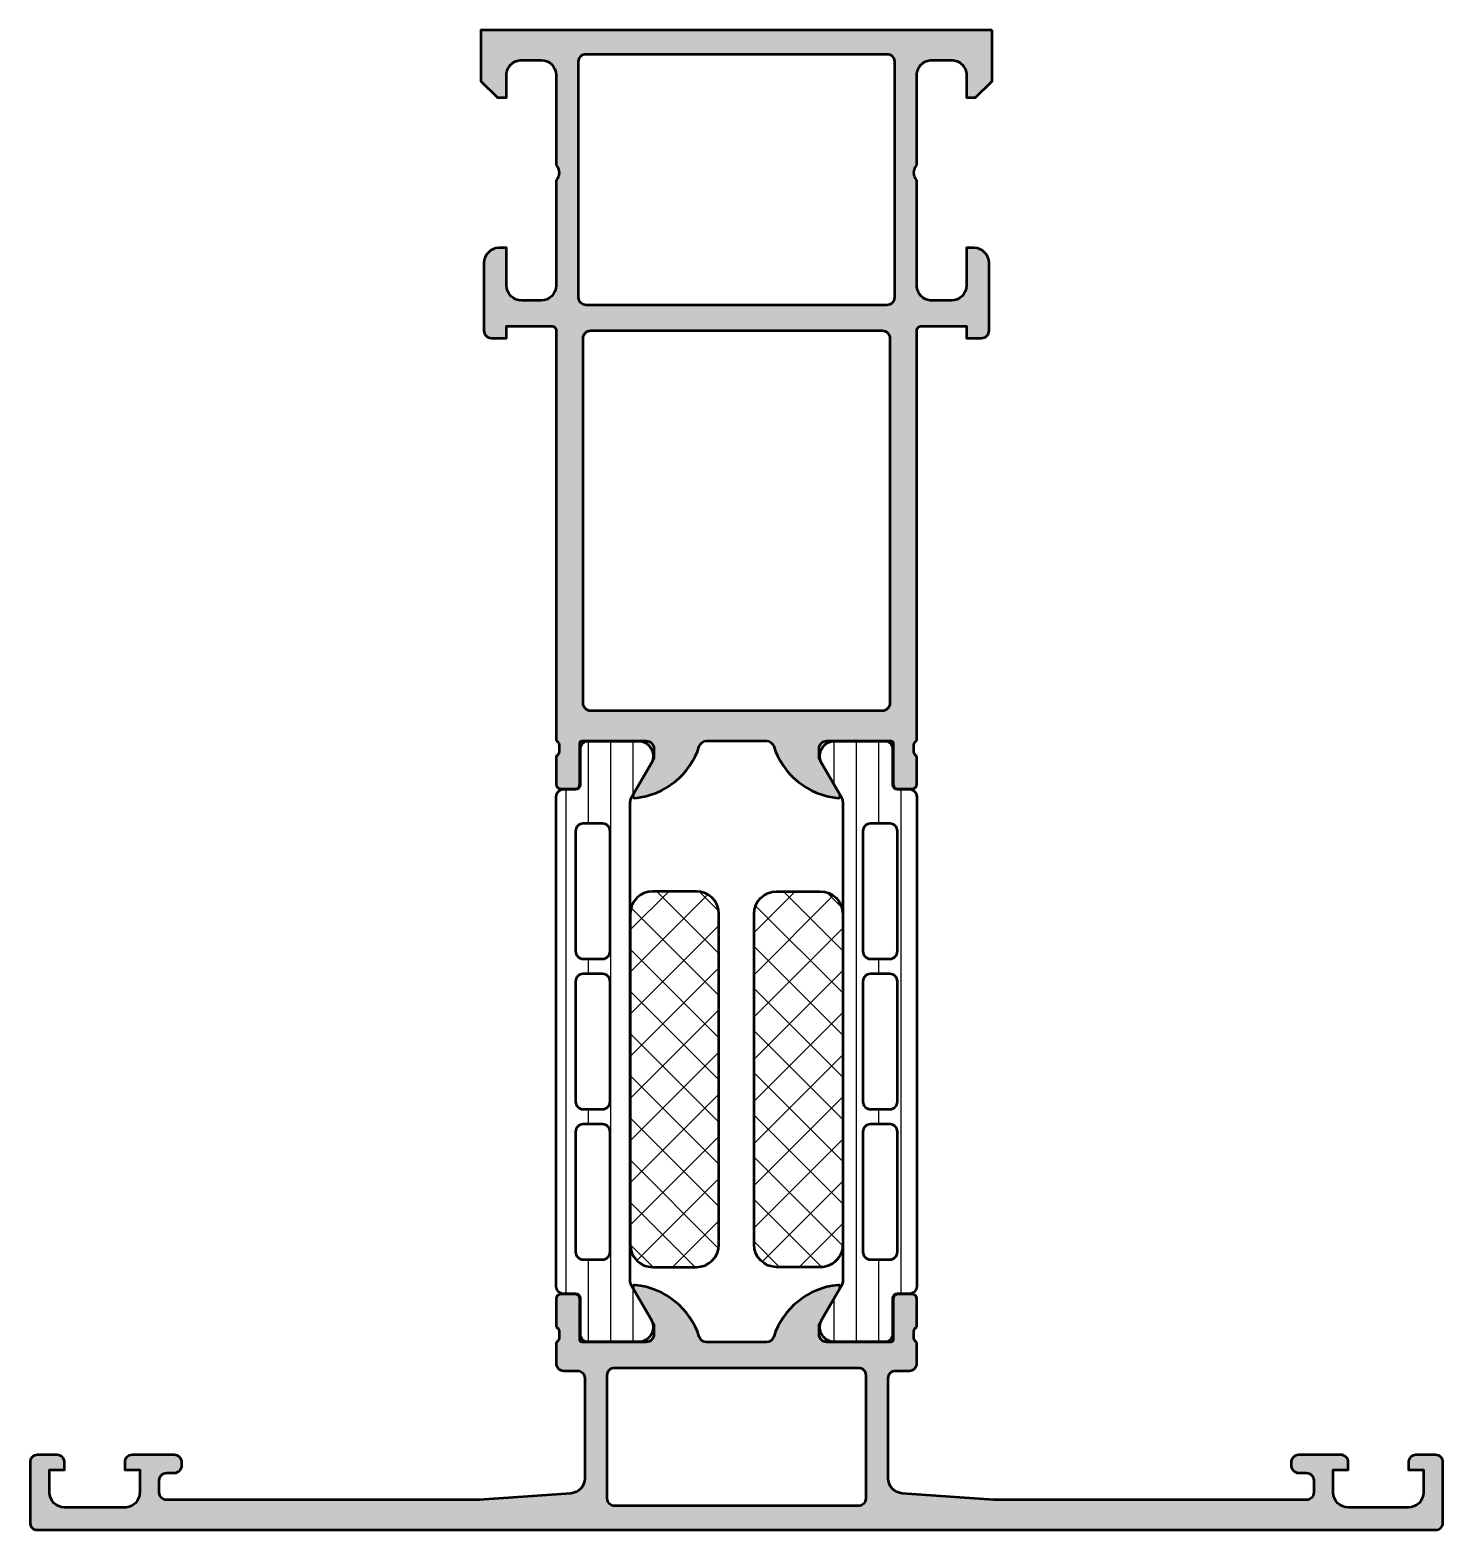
# Model space of a CAD drawing. Extents: x 0 to 94, y 0 to 99.8.
import ezdxf

# ---------------------------------------------------------------- set-up
doc = ezdxf.new("R2010")
doc.units = 0
for name, color, linetype, lineweight in [('0S-Alu contour', 7, 'Continuous', 50), ('0S-Alu hatch', 252, 'Continuous', 25), ('0S-Plastic contour', 254, 'Continuous', 50), ('0S-Plastic hatch', 253, 'Continuous', 25), ('0S-PT contour', 91, 'Continuous', 50), ('0S-PT hatch', 103, 'Continuous', 25)]:
    doc.layers.add(name, color=color, linetype=linetype, lineweight=lineweight)
pattern_1 = [(90, (0, 0), (-1.4859, 0), [])]
pattern_2 = [(135, (0, 0), (-1.403165018917055, -1.403165018917055), []), (225, (0, 0), (1.403165018917055, -1.403165018917055), [])]

# ---------------------------------------------------------------- blocks, each defined once
blk = doc.blocks.new('438700__D1A21ECE_C830_4A65_B148_EE9C8111300F_')
at = {"layer": '0S-Alu hatch'}
h = blk.add_hatch(color=256, dxfattribs=at)
edge = h.paths.add_edge_path()
edge.add_line((64.00000000000011, 99.8), (30, 99.8))
edge.add_line((30, 99.8), (30, 96.39999999999979))
edge.add_line((30, 96.39999999999979), (31.10000000000002, 95.30000000000005))
edge.add_line((31.10000000000002, 95.30000000000005), (31.70000000000016, 95.29999999999994))
edge.add_line((31.70000000000016, 95.29999999999994), (31.70000000000005, 96.79999999999998))
edge.add_ellipse((32.70000000000011, 96.79999999999993), major_axis=(-1.000000000000063, 0), ratio=1, start_angle=269.99999999999716, end_angle=360, ccw=False)
edge.add_line((32.70000000000016, 97.80000000000001), (34.00000000000011, 97.80000000000001))
edge.add_ellipse((34.00000000000001, 96.80000000000001), major_axis=(-0.9999999999999857, 0), ratio=1, start_angle=180, end_angle=269.99999999999386, ccw=False)
edge.add_line((35, 96.79999999999998), (35, 90.8))
edge.add_ellipse((34.47500000000001, 90.29999999999998), major_axis=(-0.7249999999999939, 0), ratio=1, start_angle=136.397181027296, end_angle=223.6028189727041, ccw=False)
edge.add_line((35, 89.8), (35, 82.79999999999994))
edge.add_ellipse((34.00000000000016, 82.79999999999986), major_axis=(-0.9999999999998436, 0), ratio=1, start_angle=90.00000000000728, end_angle=180, ccw=False)
edge.add_line((34.00000000000029, 81.79999999999998), (32.70000000000016, 81.79999999999988))
edge.add_ellipse((32.70000000000019, 82.80000000000003), major_axis=(-1.000000000000142, 0), ratio=1, start_angle=0, end_angle=89.9999999999983, ccw=False)
edge.add_line((31.70000000000004, 82.80000000000003), (31.69999999999993, 85.29999999999988))
edge.add_line((31.69999999999993, 85.29999999999988), (31.19999999999988, 85.29999999999994))
edge.add_arc((31.19999999999996, 84.30000000000003), 0.9999999999999147, 90.00000000000487, 180)
edge.add_line((30.20000000000005, 84.30000000000003), (30.20000000000005, 79.8))
edge.add_arc((30.70000000000005, 79.8), 0.5, 180, 270)
edge.add_line((30.70000000000005, 79.29999999999998), (31.70000000000005, 79.29999999999998))
edge.add_line((31.70000000000005, 79.29999999999998), (31.70000000000005, 80.09999999999997))
edge.add_line((31.70000000000005, 80.09999999999997), (34.69999999999993, 80.09999999999997))
edge.add_ellipse((34.70000000000005, 79.8), major_axis=(-0.2999999999999545, 0), ratio=1, start_angle=180, end_angle=270.0000000000217, ccw=False)
edge.add_line((35, 79.8), (35, 52.49999999999984))
edge.add_ellipse((34.92116355345693, 52.2324794080067), major_axis=(-0.2788950563274561, 0), ratio=1, start_angle=178.8354106259059, end_angle=253.58012358050308, ccw=False)
edge.add_line((35.200001, 52.22681100000834), (35.200001, 51.77321700000835))
edge.add_ellipse((34.92113290435684, 51.76755634053129), major_axis=(-0.2789255417371434, 0), ratio=1, start_angle=106.4245945553553, end_angle=181.1628700728862, ccw=False)
edge.add_line((35.00000000000001, 51.50001300000835), (35.00000000000001, 49.62000199999984))
edge.add_arc((35.30000000000001, 49.62000199999984), 0.3000000000000043, 180, 270.0000000000013)
edge.add_line((35.30000000000001, 49.32000199999984), (36.2799743190428, 49.32000199999983))
edge.add_arc((36.2799743190428, 49.62000199999984), 0.3000000000000043, 270.0000000000013, 360)
edge.add_line((36.5799743190428, 49.62000199999984), (36.57997431904279, 52.37999999999983))
edge.add_ellipse((36.69997431904278, 52.37999999999983), major_axis=(-0.1199999999999903, 0), ratio=1, start_angle=269.9999999999932, end_angle=360, ccw=False)
edge.add_line((36.6999743190428, 52.49999999999982), (41.00000000000004, 52.49999999999969))
edge.add_ellipse((41.00000000000005, 51.99999999999969), major_axis=(-0.5, 0), ratio=1, start_angle=180, end_angle=270.0000000000008, ccw=False)
edge.add_line((41.50000000000005, 51.99999999999969), (41.50000000000005, 51.29999999999967))
edge.add_line((41.50000000000005, 51.29999999999967), (40.11850454237769, 48.90717967697215))
edge.add_arc((40.23811978464835, 48.838119784648), 0.1381197846482973, 150.0000000000003, 275.6225775507925)
edge.add_arc((39.7617767588263, 53.67660886184737), 4.999999999999853, 275.6225775507932, 342.2515836439298)
edge.add_ellipse((45.00000000000047, 51.99999999999945), major_axis=(-0.5000000000005257, 0), ratio=1, start_angle=270.0000000000041, end_angle=342.2515836439336, ccw=False)
edge.add_line((45.00000000000044, 52.49999999999999), (48.99999999999973, 52.49999999999998))
edge.add_ellipse((48.99999999999976, 51.99999999999962), major_axis=(-0.5000000000003553, 0), ratio=1, start_angle=197.7484163560693, end_angle=270.00000000000324, ccw=False)
edge.add_arc((54.2382232411739, 53.67660886184752), 4.999999999999998, 197.74841635607, 264.3774224492066)
edge.add_arc((53.76188021535181, 48.83811978464802), 0.1381197846482954, 264.3774224492049, 389.9999999999957)
edge.add_line((53.88149545762248, 48.90717967697216), (52.50000000000011, 51.29999999999969))
edge.add_line((52.50000000000011, 51.29999999999969), (52.50000000000011, 51.9999999999997))
edge.add_ellipse((53.00000000000011, 51.9999999999997), major_axis=(-0.5, 0), ratio=1, start_angle=270.0000000000008, end_angle=360, ccw=False)
edge.add_line((53.00000000000011, 52.4999999999997), (57.30002568095745, 52.4999999999997))
edge.add_ellipse((57.30002568095745, 52.37999999999984), major_axis=(-0.1199999999998624, 0), ratio=1, start_angle=180, end_angle=270.0000000000034, ccw=False)
edge.add_line((57.42002568095731, 52.37999999999983), (57.42002568095732, 49.62000199999984))
edge.add_arc((57.72002568095733, 49.62000199999984), 0.3000000000000114, 180, 270)
edge.add_line((57.72002568095733, 49.32000199999983), (58.7000000000001, 49.32000199999983))
edge.add_arc((58.70000000000011, 49.62000199999984), 0.3000000000000043, 269.9999999999986, 360)
edge.add_line((59.00000000000011, 49.62000199999984), (59.00000000000011, 51.50001300000835))
edge.add_ellipse((59.07886709564327, 51.76755634053129), major_axis=(-0.2789255417371423, 0), ratio=1, start_angle=-1.1628700728862214, end_angle=73.57540544464621, ccw=False)
edge.add_line((58.79999900000012, 51.77321700000835), (58.79999900000012, 52.22681100000833))
edge.add_ellipse((59.07883644654318, 52.23247940800671), major_axis=(-0.2788950563274521, 0), ratio=1, start_angle=-73.58012358050439, end_angle=1.1645893740982274, ccw=False)
edge.add_line((59.00000000000011, 52.49999999999984), (59, 79.80000000000021))
edge.add_ellipse((59.29999999999985, 79.80000000000014), major_axis=(-0.299999999999855, 0), ratio=1, start_angle=269.999999999981, end_angle=360, ccw=False)
edge.add_line((59.29999999999996, 80.1), (62.29999999999995, 80.0999999999999))
edge.add_line((62.29999999999995, 80.0999999999999), (62.29999999999996, 79.30000000000011))
edge.add_line((62.29999999999996, 79.30000000000011), (63.30000000000007, 79.29999999999994))
edge.add_arc((63.30000000000016, 79.79999999999971), 0.4999999999998011, 269.9999999999894, 360)
edge.add_line((63.79999999999996, 79.79999999999971), (63.79999999999995, 84.29999999999998))
edge.add_arc((62.79999999999995, 84.29999999999998), 1, 0, 90)
edge.add_line((62.79999999999995, 85.29999999999998), (62.29999999999995, 85.29999999999998))
edge.add_line((62.29999999999995, 85.29999999999998), (62.30000000000007, 82.79999999999998))
edge.add_ellipse((61.30000000000006, 82.80000000000001), major_axis=(-1.000000000000007, 0), ratio=1, start_angle=90.0000000000004, end_angle=180, ccw=False)
edge.add_line((61.30000000000006, 81.80000000000001), (60, 81.79999999999998))
edge.add_ellipse((59.99999999999997, 82.79999999999997), major_axis=(-0.9999999999999715, 0), ratio=1, start_angle=0, end_angle=90.00000000000159, ccw=False)
edge.add_line((59, 82.79999999999997), (59, 89.8))
edge.add_ellipse((59.52499999999999, 90.29999999999998), major_axis=(-0.7249999999999939, 0), ratio=1, start_angle=-43.602818972704085, end_angle=43.602818972704085, ccw=False)
edge.add_line((59, 90.8), (59, 96.79999999999998))
edge.add_ellipse((60.00000000000013, 96.79999999999986), major_axis=(-1.000000000000127, 0), ratio=1, start_angle=269.9999999999935, end_angle=360, ccw=False)
edge.add_line((60.00000000000024, 97.79999999999998), (61.29999999999977, 97.80000000000001))
edge.add_ellipse((61.29999999999986, 96.79999999999993), major_axis=(-1.000000000000085, 0), ratio=1, start_angle=180, end_angle=270.0000000000049, ccw=False)
edge.add_line((62.29999999999995, 96.79999999999993), (62.29999999999984, 95.29999999999998))
edge.add_line((62.29999999999984, 95.29999999999998), (62.90000000000032, 95.29999999999994))
edge.add_line((62.90000000000032, 95.29999999999994), (63.99999999999988, 96.40000000000032))
edge.add_line((63.99999999999988, 96.40000000000032), (64.00000000000011, 99.8))
edge = h.paths.add_edge_path()
edge.add_ellipse((56.6999999999997, 79.29999999999994), major_axis=(-0.5000000000002274, 0), ratio=1, start_angle=180, end_angle=269.9999999999935, ccw=False)
edge.add_line((57.19999999999993, 79.29999999999994), (57.19999999999994, 55.00000000000004))
edge.add_ellipse((56.69999999999988, 55.00000000000004), major_axis=(-0.500000000000057, 0), ratio=1, start_angle=90.00000000001302, end_angle=180, ccw=False)
edge.add_line((56.69999999999999, 54.49999999999999), (37.30000000000018, 54.49999999999999))
edge.add_ellipse((37.29999999999998, 55.00000000000001), major_axis=(-0.5000000000000214, 0), ratio=1, start_angle=0, end_angle=90.00000000002359, ccw=False)
edge.add_line((36.79999999999996, 54.99999999999992), (36.79999999999996, 79.3000000000001))
edge.add_ellipse((37.29999999999992, 79.30000000000008), major_axis=(-0.4999999999999574, 0), ratio=1, start_angle=269.9999999999959, end_angle=360, ccw=False)
edge.add_line((37.29999999999995, 79.80000000000005), (56.69999999999976, 79.80000000000017))
edge = h.paths.add_edge_path()
edge.add_line((57.00000000000004, 81.50000000000003), (37.00000000000006, 81.50000000000003))
edge.add_ellipse((37.00000000000003, 82.00000000000009), major_axis=(-0.5000000000000285, 0), ratio=1, start_angle=0, end_angle=90.00000000000318, ccw=False)
edge.add_line((36.5, 82.00000000000004), (36.5, 97.69999999999992))
edge.add_ellipse((36.99999999999994, 97.69999999999992), major_axis=(-0.4999999999999432, 0), ratio=1, start_angle=270.0000000000065, end_angle=360, ccw=False)
edge.add_line((36.99999999999989, 98.19999999999986), (57, 98.19999999999997))
edge.add_ellipse((57, 97.69999999999997), major_axis=(-0.5, 0), ratio=1, start_angle=180, end_angle=270, ccw=False)
edge.add_line((57.5, 97.69999999999997), (57.5, 82.00000000000006))
edge.add_ellipse((57, 82.00000000000006), major_axis=(-0.5, 0), ratio=1, start_angle=90.00000000000489, end_angle=180, ccw=False)
at = {"layer": '0S-Alu contour', "color": 7}
for points in [[(64.00000000000011, 99.8), (30, 99.8), (30, 96.39999999999979), (31.10000000000002, 95.30000000000005), (31.70000000000016, 95.29999999999994), (31.70000000000005, 96.79999999999998)], [(62.29999999999995, 96.79999999999993), (62.29999999999984, 95.29999999999998), (62.90000000000032, 95.29999999999994), (63.99999999999988, 96.40000000000032), (64.00000000000011, 99.8)], [(36.99999999999989, 98.19999999999986), (57, 98.19999999999997)], [(32.70000000000016, 97.80000000000001), (34.00000000000011, 97.80000000000001)], [(36.5, 82.00000000000004), (36.5, 97.69999999999992)], [(57.5, 97.69999999999997), (57.5, 82.00000000000006)], [(60.00000000000024, 97.79999999999998), (61.29999999999977, 97.80000000000001)], [(35, 96.79999999999998), (35, 90.8)], [(59, 90.8), (59, 96.79999999999998)], [(35, 89.8), (35, 82.79999999999994)], [(59, 82.79999999999997), (59, 89.8)], [(31.70000000000004, 82.80000000000003), (31.69999999999993, 85.29999999999988), (31.19999999999988, 85.29999999999994)], [(62.79999999999995, 85.29999999999998), (62.29999999999995, 85.29999999999998), (62.30000000000007, 82.79999999999998)], [(30.20000000000005, 84.30000000000003), (30.20000000000005, 79.8)], [(63.79999999999996, 79.79999999999971), (63.79999999999995, 84.29999999999998)], [(34.00000000000029, 81.79999999999998), (32.70000000000016, 81.79999999999988)], [(57.00000000000004, 81.50000000000003), (37.00000000000006, 81.50000000000003)], [(61.30000000000006, 81.80000000000001), (60, 81.79999999999998)], [(30.70000000000005, 79.29999999999998), (31.70000000000005, 79.29999999999998), (31.70000000000005, 80.09999999999997), (34.69999999999993, 80.09999999999997)], [(59.29999999999996, 80.1), (62.29999999999995, 80.0999999999999), (62.29999999999996, 79.30000000000011), (63.30000000000007, 79.29999999999994)], [(35, 79.8), (35, 52.49999999999984)], [(36.79999999999996, 54.99999999999992), (36.79999999999996, 79.3000000000001)], [(37.29999999999995, 79.80000000000005), (56.69999999999976, 79.80000000000017)], [(57.19999999999993, 79.29999999999994), (57.19999999999994, 55.00000000000004)], [(59.00000000000011, 52.49999999999984), (59, 79.80000000000021)], [(56.69999999999999, 54.49999999999999), (37.30000000000018, 54.49999999999999)], [(35.200001, 52.22681100000834), (35.200001, 51.77321700000835)], [(36.5799743190428, 49.62000199999984), (36.57997431904279, 52.37999999999983)], [(36.6999743190428, 52.49999999999982), (41.00000000000004, 52.49999999999969)], [(41.50000000000005, 51.99999999999969), (41.50000000000005, 51.29999999999967), (40.11850454237769, 48.90717967697215)], [(45.00000000000044, 52.49999999999999), (48.99999999999973, 52.49999999999998)], [(53.88149545762248, 48.90717967697216), (52.50000000000011, 51.29999999999969), (52.50000000000011, 51.9999999999997)], [(53.00000000000011, 52.4999999999997), (57.30002568095745, 52.4999999999997)], [(57.42002568095731, 52.37999999999983), (57.42002568095732, 49.62000199999984)], [(58.79999900000012, 51.77321700000835), (58.79999900000012, 52.22681100000833)], [(35.00000000000001, 51.50001300000835), (35.00000000000001, 49.62000199999984)], [(59.00000000000011, 49.62000199999984), (59.00000000000011, 51.50001300000835)], [(35.30000000000001, 49.32000199999984), (36.2799743190428, 49.32000199999983)], [(57.72002568095733, 49.32000199999983), (58.7000000000001, 49.32000199999983)]]:
    blk.add_lwpolyline(points, dxfattribs=at)
at = {"layer": '0S-Alu contour', "color": 7, "extrusion": (0, 0, -1)}
for centre, radius, start, end in [((-36.99999999999994, 97.69999999999992), 0.4999999999999432, 0, 89.99999999999349), ((-57, 97.69999999999997), 0.5, 90, 180), ((-32.70000000000011, 96.79999999999993), 1.000000000000063, 0, 90.00000000000286), ((-34.00000000000001, 96.80000000000001), 0.9999999999999857, 90.00000000000612, 180), ((-60.00000000000013, 96.79999999999986), 1.000000000000127, 0, 90.00000000000651), ((-61.29999999999986, 96.79999999999993), 1.000000000000085, 89.99999999999511, 180), ((-34.47500000000001, 90.29999999999998), 0.7249999999999939, 136.3971810272959, 223.6028189727041), ((-59.52499999999999, 90.29999999999998), 0.7249999999999939, 316.3971810272959, 43.6028189727041), ((-32.70000000000019, 82.80000000000003), 1.000000000000142, 270.0000000000017, 0), ((-34.00000000000016, 82.79999999999986), 0.9999999999998436, 180, 269.9999999999927), ((-37.00000000000003, 82.00000000000009), 0.5000000000000285, 269.9999999999968, 0), ((-57, 82.00000000000006), 0.5, 180, 269.9999999999951), ((-59.99999999999997, 82.79999999999997), 0.9999999999999715, 269.9999999999984, 0), ((-61.30000000000006, 82.80000000000001), 1.000000000000007, 180, 269.9999999999996), ((-34.70000000000005, 79.8), 0.2999999999999545, 89.99999999997831, 180), ((-59.29999999999985, 79.80000000000014), 0.299999999999855, 0, 90.000000000019), ((-37.29999999999992, 79.30000000000008), 0.4999999999999574, 0, 90.00000000000406), ((-56.6999999999997, 79.29999999999994), 0.5000000000002274, 90.00000000000651, 180), ((-37.29999999999998, 55.00000000000001), 0.5000000000000214, 269.9999999999764, 0), ((-56.69999999999988, 55.00000000000004), 0.500000000000057, 180, 269.999999999987), ((-34.92116355345693, 52.2324794080067), 0.2788950563274561, 106.4198764194969, 181.1645893740941), ((-36.69997431904278, 52.37999999999983), 0.1199999999999903, 0, 90.0000000000068), ((-41.00000000000005, 51.99999999999969), 0.5, 89.9999999999992, 180), ((-45.00000000000047, 51.99999999999945), 0.5000000000005257, 17.7484163560664, 89.99999999999594), ((-48.99999999999976, 51.99999999999962), 0.5000000000003553, 89.99999999999675, 162.2515836439307), ((-53.00000000000011, 51.9999999999997), 0.5, 0, 89.9999999999992), ((-57.30002568095745, 52.37999999999984), 0.1199999999998624, 89.99999999999662, 180), ((-59.07883644654318, 52.23247940800671), 0.2788950563274521, 358.8354106259018, 73.58012358050449), ((-34.92113290435684, 51.76755634053129), 0.2789255417371434, 178.8371299271138, 253.5754054446447), ((-59.07886709564327, 51.76755634053129), 0.2789255417371423, 286.4245945553538, 1.162870072886224)]:
    blk.add_arc(centre, radius, start, end, dxfattribs=at)
at = {"layer": '0S-Alu contour', "color": 7}
for centre, radius, start, end in [((31.19999999999996, 84.30000000000003), 0.9999999999999147, 90.00000000000487, 180), ((62.79999999999995, 84.29999999999998), 1, 0, 90), ((30.70000000000005, 79.8), 0.5, 180, 270), ((63.30000000000016, 79.79999999999971), 0.4999999999998011, 269.9999999999894, 0), ((39.7617767588263, 53.67660886184737), 4.999999999999853, 275.6225775507932, 342.2515836439298), ((54.2382232411739, 53.67660886184752), 4.999999999999998, 197.74841635607, 264.3774224492066), ((35.30000000000001, 49.62000199999984), 0.3000000000000043, 180, 270.0000000000013), ((36.2799743190428, 49.62000199999984), 0.3000000000000043, 270.0000000000013, 0), ((40.23811978464835, 48.838119784648), 0.1381197846482973, 150.0000000000003, 275.6225775507925), ((53.76188021535181, 48.83811978464802), 0.1381197846482954, 264.3774224492049, 29.99999999999571), ((57.72002568095733, 49.62000199999984), 0.3000000000000114, 180, 270), ((58.70000000000011, 49.62000199999984), 0.3000000000000043, 269.9999999999986, 0)]:
    blk.add_arc(centre, radius, start, end, dxfattribs=at)
blk = doc.blocks.new('445120__A207273F_6D29_469C_A068_4F98A4C0F86E_')
at = {"layer": '0S-Alu hatch'}
h = blk.add_hatch(color=256, dxfattribs=at)
edge = h.paths.add_edge_path()
edge.add_line((9.600000000000001, 5), (6.8, 4.999999999999999))
edge.add_arc((6.8, 4.5), 0.4999999999999992, 90, 180)
edge.add_line((6.300000000000001, 4.5), (6.300000000000001, 3.999999999999999))
edge.add_line((6.300000000000001, 3.999999999999999), (7.300000000000001, 3.999999999999999))
edge.add_line((7.300000000000001, 3.999999999999999), (7.3, 2.499999999999996))
edge.add_ellipse((6.300000000000002, 2.499999999999998), major_axis=(-0.9999999999999982, 0), ratio=1, start_angle=89.99999999999989, end_angle=180, ccw=False)
edge.add_line((6.299999999999999, 1.499999999999999), (2.299999999999999, 1.499999999999999))
edge.add_ellipse((2.3, 2.499999999999999), major_axis=(-1, 0), ratio=1, start_angle=0, end_angle=90, ccw=False)
edge.add_line((1.299999999999999, 2.499999999999999), (1.299999999999999, 3.999999999999998))
edge.add_line((1.299999999999999, 3.999999999999998), (2.299999999999999, 3.999999999999999))
edge.add_line((2.299999999999999, 3.999999999999999), (2.299999999999999, 4.499999999999999))
edge.add_arc((1.799999999999999, 4.499999999999999), 0.5, 0, 90)
edge.add_line((1.799999999999999, 4.999999999999999), (0.5000000000000009, 5.000000000000001))
edge.add_arc((0.5000000000000017, 4.5), 0.5000000000000018, 90.00000000000007, 180)
edge.add_line((-1e-16, 4.5), (0, 0.5))
edge.add_arc((0.5, 0.5), 0.5, 180, 269.9999999999999)
edge.add_line((0.4999999999999998, 0), (93.49999999999999, 0))
edge.add_arc((93.50000000000001, 0.4999999999999823), 0.4999999999999823, 269.9999999999984, 360)
edge.add_line((94, 0.4999999999999857), (93.99999999999999, 4.500000000000012))
edge.add_arc((93.49999999999999, 4.500000000000013), 0.4999999999999858, 0, 90)
edge.add_line((93.49999999999999, 4.999999999999999), (92.19999999999997, 4.999999999999998))
edge.add_arc((92.19999999999997, 4.500000000000001), 0.4999999999999965, 90.0000000000016, 180)
edge.add_line((91.69999999999999, 4.499999999999992), (91.69999999999999, 3.999999999999999))
edge.add_line((91.69999999999999, 3.999999999999999), (92.70000000000002, 4))
edge.add_line((92.70000000000002, 4), (92.69999999999999, 2.500000000000004))
edge.add_ellipse((91.69999999999999, 2.499999999999999), major_axis=(-1, 0), ratio=1, start_angle=90.0000000000008, end_angle=180, ccw=False)
edge.add_line((91.69999999999999, 1.499999999999994), (87.69999999999999, 1.499999999999999))
edge.add_ellipse((87.70000000000002, 2.500000000000009), major_axis=(-1.00000000000001, 0), ratio=1, start_angle=0, end_angle=89.9999999999992, ccw=False)
edge.add_line((86.69999999999999, 2.500000000000015), (86.69999999999999, 3.999999999999999))
edge.add_line((86.69999999999999, 3.999999999999999), (87.69999999999999, 3.999999999999999))
edge.add_line((87.69999999999999, 3.999999999999999), (87.69999999999999, 4.499999999999991))
edge.add_arc((87.19999999999997, 4.499999999999987), 0.5, 0, 90.0000000000016)
edge.add_line((87.19999999999997, 4.999999999999987), (84.4, 5))
edge.add_arc((84.40000000000003, 4.499999999999982), 0.5000000000000187, 90.0000000000016, 180)
edge.add_line((83.9, 4.499999999999984), (83.89999999999998, 4.299999999999998))
edge.add_arc((84.4, 4.300000000000002), 0.5000000000000142, 180, 270)
edge.add_line((84.4, 3.799999999999988), (84.9, 3.799999999999998))
edge.add_ellipse((84.9, 3.299999999999994), major_axis=(-0.500000000000004, 0), ratio=1, start_angle=180, end_angle=270, ccw=False)
edge.add_line((85.39999999999999, 3.29999999999999), (85.39999999999999, 2.500000000000003))
edge.add_ellipse((84.9, 2.499999999999998), major_axis=(-0.5, 0), ratio=1, start_angle=90, end_angle=180, ccw=False)
edge.add_line((84.9, 2.000000000000004), (64.1, 2))
edge.add_line((64.1, 2), (58.02875295001209, 2.433660503570564))
edge.add_ellipse((58.10000000000002, 3.431119203401324), major_axis=(-1.000000000000025, 0), ratio=1, start_angle=0, end_angle=85.91438322002398, ccw=False)
edge.add_line((57.09999999999999, 3.431119203401303), (57.09999999999999, 10.1))
edge.add_ellipse((57.59999999999998, 10.1), major_axis=(-0.4999999999999929, 0), ratio=1, start_angle=270, end_angle=360, ccw=False)
edge.add_line((57.59999999999998, 10.6), (58.5, 10.6))
edge.add_arc((58.49999999999998, 11.1), 0.5, 270.0000000000017, 360)
edge.add_line((58.99999999999998, 11.10000000000001), (58.99999999999998, 12.49999999999998))
edge.add_ellipse((59.07883644654303, 12.7675205919931), major_axis=(-0.2788950563274378, 0), ratio=1, start_angle=-1.16458937409692, end_angle=73.5801235805082, ccw=False)
edge.add_line((58.79999899999997, 12.77318899999148), (58.79999899999999, 13.22678299999149))
edge.add_ellipse((59.07886709564316, 13.23244365946856), major_axis=(-0.2789255417371437, 0), ratio=1, start_angle=-73.57540544464462, end_angle=1.1628700728890067, ccw=False)
edge.add_line((58.99999999999998, 13.4999869999915), (58.99999999999998, 15.37999799999999))
edge.add_arc((58.69999999999997, 15.37999799999999), 0.3000000000000043, 0, 90)
edge.add_line((58.69999999999997, 15.679998), (57.72002568095719, 15.67999799999999))
edge.add_arc((57.72002568095719, 15.37999799999999), 0.2999999999999971, 90, 180)
edge.add_line((57.4200256809572, 15.37999799999999), (57.4200256809572, 12.61999999999999))
edge.add_ellipse((57.30002568095724, 12.61999999999999), major_axis=(-0.1199999999999619, 0), ratio=1, start_angle=90, end_angle=180, ccw=False)
edge.add_line((57.30002568095724, 12.50000000000003), (53.00000000000005, 12.50000000000004))
edge.add_ellipse((53.00000000000005, 13.00000000000002), major_axis=(-0.4999999999999841, 0), ratio=1, start_angle=0, end_angle=90, ccw=False)
edge.add_line((52.50000000000007, 13.00000000000002), (52.50000000000013, 13.7000000000001))
edge.add_line((52.50000000000013, 13.7000000000001), (53.88149545762248, 16.09282032302759))
edge.add_arc((53.76188021535185, 16.16188021535174), 0.1381197846482781, 329.9999999999906, 455.622577550799)
edge.add_arc((54.23822324117359, 11.32339113815286), 4.999999999999328, 95.62257755079048, 162.2515836439267)
edge.add_ellipse((48.99999999999981, 13.00000000000069), major_axis=(-0.5000000000006607, 0), ratio=1, start_angle=90.00000000002848, end_angle=162.2515836439575, ccw=False)
edge.add_line((49.00000000000006, 12.50000000000003), (44.99999999999992, 12.50000000000003))
edge.add_ellipse((45.00000000000015, 13.00000000000069), major_axis=(-0.5000000000006626, 0), ratio=1, start_angle=17.748416356043208, end_angle=89.99999999997402, ccw=False)
edge.add_arc((39.76177675882637, 11.32339113815286), 4.999999999999325, 17.74841635607312, 84.37742244920945)
edge.add_arc((40.23811978464814, 16.16188021535174), 0.1381197846482812, 84.37742244920386, 210.0000000000093)
edge.add_line((40.1185045423775, 16.09282032302758), (41.49999999999985, 13.7000000000001))
edge.add_line((41.49999999999985, 13.7000000000001), (41.49999999999994, 13))
edge.add_ellipse((40.99999999999996, 13.00000000000001), major_axis=(-0.4999999999999787, 0), ratio=1, start_angle=89.9999999999975, end_angle=180, ccw=False)
edge.add_line((40.99999999999993, 12.50000000000003), (36.69997431904277, 12.50000000000003))
edge.add_ellipse((36.69997431904278, 12.62), major_axis=(-0.119999999999969, 0), ratio=1, start_angle=0, end_angle=89.9999999999967, ccw=False)
edge.add_line((36.57997431904281, 12.62), (36.57997431904281, 15.37999799999998))
edge.add_arc((36.2799743190428, 15.37999799999999), 0.3000000000000043, 0, 89.99999999999864)
edge.add_line((36.27997431904281, 15.67999799999999), (35.30000000000002, 15.67999799999999))
edge.add_arc((35.30000000000003, 15.37999799999999), 0.300000000000006, 90.00000000000136, 180)
edge.add_line((35.00000000000002, 15.37999799999998), (35.00000000000002, 13.49998699999148))
edge.add_ellipse((34.92113290435686, 13.23244365946856), major_axis=(-0.2789255417371368, 0), ratio=1, start_angle=178.8371299271133, end_angle=253.5754054446473, ccw=False)
edge.add_line((35.20000100000002, 13.22678299999149), (35.20000100000001, 12.77318899999146))
edge.add_ellipse((34.92116355345695, 12.76752059199309), major_axis=(-0.278895056327445, 0), ratio=1, start_angle=106.4198764194914, end_angle=181.1645893740985, ccw=False)
edge.add_line((35, 12.49999999999996), (35, 11.1))
edge.add_arc((35.49999999999999, 11.1), 0.5, 180, 270)
edge.add_line((35.49999999999999, 10.6), (36.39999999999999, 10.6))
edge.add_ellipse((36.39999999999999, 10.10000000000001), major_axis=(-0.4999999999999912, 0), ratio=1, start_angle=180, end_angle=270.0000000000008, ccw=False)
edge.add_line((36.89999999999999, 10.1), (36.89999999999999, 3.4311192034013))
edge.add_ellipse((35.89999999999999, 3.431119203401289), major_axis=(-0.9999999999999928, 0), ratio=1, start_angle=94.0856167799758, end_angle=180, ccw=False)
edge.add_line((35.97124704998792, 2.433660503570563), (29.90000000000001, 2))
edge.add_line((29.90000000000001, 2), (9.100000000000001, 1.999999999999999))
edge.add_ellipse((9.100000000000003, 2.500000000000002), major_axis=(-0.5000000000000031, 0), ratio=1, start_angle=0, end_angle=89.99999999999977, ccw=False)
edge.add_line((8.6, 2.500000000000001), (8.6, 3.299999999999997))
edge.add_ellipse((9.099999999999998, 3.299999999999998), major_axis=(-0.4999999999999983, 0), ratio=1, start_angle=269.99999999999983, end_angle=360, ccw=False)
edge.add_line((9.1, 3.799999999999998), (9.6, 3.799999999999999))
edge.add_arc((9.6, 4.299999999999999), 0.5000000000000006, 270, 360)
edge.add_line((10.1, 4.299999999999999), (10.1, 4.499999999999998))
edge.add_arc((9.600000000000001, 4.500000000000001), 0.4999999999999983, 0, 90)
edge = h.paths.add_edge_path()
edge.add_line((55.09999999999999, 1.599999999999999), (38.89999999999999, 1.6))
edge.add_ellipse((38.89999999999999, 2.100000000000006), major_axis=(-0.5000000000000071, 0), ratio=1, start_angle=0, end_angle=90, ccw=False)
edge.add_line((38.39999999999998, 2.100000000000004), (38.39999999999998, 10.3))
edge.add_ellipse((38.89999999999998, 10.3), major_axis=(-0.4999999999999965, 0), ratio=1, start_angle=270, end_angle=360, ccw=False)
edge.add_line((38.89999999999998, 10.8), (55.1, 10.8))
edge.add_ellipse((55.1, 10.3), major_axis=(-0.5, 0), ratio=1, start_angle=180, end_angle=270, ccw=False)
edge.add_line((55.6, 10.3), (55.59999999999999, 2.099999999999999))
edge.add_ellipse((55.09999999999999, 2.099999999999999), major_axis=(-0.4999999999999999, 0), ratio=1, start_angle=90, end_angle=180, ccw=False)
at = {"layer": '0S-Alu contour', "color": 7}
for points in [[(40.1185045423775, 16.09282032302758), (41.49999999999985, 13.7000000000001), (41.49999999999994, 13)], [(52.50000000000007, 13.00000000000002), (52.50000000000013, 13.7000000000001), (53.88149545762248, 16.09282032302759)], [(35.00000000000002, 15.37999799999998), (35.00000000000002, 13.49998699999148)], [(36.27997431904281, 15.67999799999999), (35.30000000000002, 15.67999799999999)], [(36.57997431904281, 12.62), (36.57997431904281, 15.37999799999998)], [(57.4200256809572, 15.37999799999999), (57.4200256809572, 12.61999999999999)], [(58.69999999999997, 15.679998), (57.72002568095719, 15.67999799999999)], [(58.99999999999998, 13.4999869999915), (58.99999999999998, 15.37999799999999)], [(35.20000100000002, 13.22678299999149), (35.20000100000001, 12.77318899999146)], [(58.79999899999997, 12.77318899999148), (58.79999899999999, 13.22678299999149)], [(35, 12.49999999999996), (35, 11.1)], [(40.99999999999993, 12.50000000000003), (36.69997431904277, 12.50000000000003)], [(49.00000000000006, 12.50000000000003), (44.99999999999992, 12.50000000000003)], [(57.30002568095724, 12.50000000000003), (53.00000000000005, 12.50000000000004)], [(58.99999999999998, 11.10000000000001), (58.99999999999998, 12.49999999999998)], [(35.49999999999999, 10.6), (36.39999999999999, 10.6)], [(36.89999999999999, 10.1), (36.89999999999999, 3.4311192034013)], [(38.39999999999998, 2.100000000000004), (38.39999999999998, 10.3)], [(38.89999999999998, 10.8), (55.1, 10.8)], [(55.6, 10.3), (55.59999999999999, 2.099999999999999)], [(57.09999999999999, 3.431119203401303), (57.09999999999999, 10.1)], [(57.59999999999998, 10.6), (58.5, 10.6)], [(1.799999999999999, 4.999999999999999), (0.5000000000000009, 5.000000000000001)], [(9.600000000000001, 5), (6.8, 4.999999999999999)], [(87.19999999999997, 4.999999999999987), (84.4, 5)], [(93.49999999999999, 4.999999999999999), (92.19999999999997, 4.999999999999998)], [(-1e-16, 4.5), (0, 0.5)], [(1.299999999999999, 2.499999999999999), (1.299999999999999, 3.999999999999998), (2.299999999999999, 3.999999999999999), (2.299999999999999, 4.499999999999999)], [(6.300000000000001, 4.5), (6.300000000000001, 3.999999999999999), (7.300000000000001, 3.999999999999999), (7.3, 2.499999999999996)], [(10.1, 4.299999999999999), (10.1, 4.499999999999998)], [(83.9, 4.499999999999984), (83.89999999999998, 4.299999999999998)], [(86.69999999999999, 2.500000000000015), (86.69999999999999, 3.999999999999999), (87.69999999999999, 3.999999999999999), (87.69999999999999, 4.499999999999991)], [(91.69999999999999, 4.499999999999992), (91.69999999999999, 3.999999999999999), (92.70000000000002, 4), (92.69999999999999, 2.500000000000004)], [(94, 0.4999999999999857), (93.99999999999999, 4.500000000000012)], [(8.6, 2.500000000000001), (8.6, 3.299999999999997)], [(9.1, 3.799999999999998), (9.6, 3.799999999999999)], [(84.4, 3.799999999999988), (84.9, 3.799999999999998)], [(85.39999999999999, 3.29999999999999), (85.39999999999999, 2.500000000000003)], [(35.97124704998792, 2.433660503570563), (29.90000000000001, 2), (9.100000000000001, 1.999999999999999)], [(84.9, 2.000000000000004), (64.1, 2), (58.02875295001209, 2.433660503570564)], [(6.299999999999999, 1.499999999999999), (2.299999999999999, 1.499999999999999)], [(55.09999999999999, 1.599999999999999), (38.89999999999999, 1.6)], [(91.69999999999999, 1.499999999999994), (87.69999999999999, 1.499999999999999)], [(0.4999999999999998, 0), (93.49999999999999, 0)]]:
    blk.add_lwpolyline(points, dxfattribs=at)
for centre, radius, start, end in [((40.23811978464814, 16.16188021535174), 0.1381197846482812, 84.37742244920386, 210.0000000000093), ((39.76177675882637, 11.32339113815286), 4.999999999999325, 17.74841635607312, 84.37742244920945), ((54.23822324117359, 11.32339113815286), 4.999999999999328, 95.62257755079048, 162.2515836439267), ((53.76188021535185, 16.16188021535174), 0.1381197846482781, 329.9999999999906, 95.6225775507991), ((35.30000000000003, 15.37999799999999), 0.300000000000006, 90.00000000000136, 180), ((36.2799743190428, 15.37999799999999), 0.3000000000000043, 0, 89.99999999999864), ((57.72002568095719, 15.37999799999999), 0.2999999999999971, 90, 180), ((58.69999999999997, 15.37999799999999), 0.3000000000000043, 0, 90), ((35.49999999999999, 11.1), 0.5, 180, 270), ((58.49999999999998, 11.1), 0.5, 270.0000000000017, 0), ((0.5000000000000017, 4.5), 0.5000000000000018, 90.00000000000007, 180), ((1.799999999999999, 4.499999999999999), 0.5, 0, 90), ((6.8, 4.5), 0.4999999999999992, 90, 180), ((9.600000000000001, 4.500000000000001), 0.4999999999999983, 0, 90), ((84.40000000000003, 4.499999999999982), 0.5000000000000187, 90.0000000000016, 180), ((87.19999999999997, 4.499999999999987), 0.5, 0, 90.0000000000016), ((92.19999999999997, 4.500000000000001), 0.4999999999999965, 90.0000000000016, 180), ((93.49999999999999, 4.500000000000013), 0.4999999999999858, 0, 90), ((9.6, 4.299999999999999), 0.5000000000000006, 270, 0), ((84.4, 4.300000000000002), 0.5000000000000142, 180, 270), ((0.5, 0.5), 0.5, 180, 269.9999999999999), ((93.50000000000001, 0.4999999999999823), 0.4999999999999823, 269.9999999999984, 0)]:
    blk.add_arc(centre, radius, start, end, dxfattribs=at)
at = {"layer": '0S-Alu contour', "color": 7, "extrusion": (0, 0, -1)}
for centre, radius, start, end in [((-34.92113290435686, 13.23244365946856), 0.2789255417371368, 106.4245945553527, 181.1628700728868), ((-40.99999999999996, 13.00000000000001), 0.4999999999999787, 180, 270.0000000000025), ((-53.00000000000005, 13.00000000000002), 0.4999999999999841, 270, 0), ((-59.07886709564316, 13.23244365946856), 0.2789255417371437, 358.837129927111, 73.57540544464463), ((-34.92116355345695, 12.76752059199309), 0.278895056327445, 178.8354106259015, 253.5801235805086), ((-36.69997431904278, 12.62), 0.119999999999969, 270.0000000000033, 0), ((-45.00000000000015, 13.00000000000069), 0.5000000000006626, 270.000000000026, 342.2515836439568), ((-48.99999999999981, 13.00000000000069), 0.5000000000006607, 197.7484163560426, 269.9999999999715), ((-57.30002568095724, 12.61999999999999), 0.1199999999999619, 180, 270), ((-59.07883644654303, 12.7675205919931), 0.2788950563274378, 286.4198764194919, 1.164589374096924), ((-36.39999999999999, 10.10000000000001), 0.4999999999999912, 89.9999999999992, 180), ((-38.89999999999998, 10.3), 0.4999999999999965, 0, 90), ((-55.1, 10.3), 0.5, 90, 180), ((-57.59999999999998, 10.1), 0.4999999999999929, 0, 90), ((-9.099999999999998, 3.299999999999998), 0.4999999999999983, 0, 90.00000000000018), ((-35.89999999999999, 3.431119203401289), 0.9999999999999928, 180, 265.9143832200242), ((-58.10000000000002, 3.431119203401324), 1.000000000000025, 274.085616779976, 0), ((-84.9, 3.299999999999994), 0.500000000000004, 90, 180), ((-2.3, 2.499999999999999), 1, 270, 0), ((-6.300000000000002, 2.499999999999998), 0.9999999999999982, 180, 270.0000000000002), ((-9.100000000000003, 2.500000000000002), 0.5000000000000031, 270.0000000000002, 0), ((-38.89999999999999, 2.100000000000006), 0.5000000000000071, 270, 0), ((-55.09999999999999, 2.099999999999999), 0.4999999999999999, 180, 270), ((-84.9, 2.499999999999998), 0.5, 180, 270), ((-87.70000000000002, 2.500000000000009), 1.00000000000001, 270.0000000000008, 0), ((-91.69999999999999, 2.499999999999999), 1, 180, 269.9999999999992)]:
    blk.add_arc(centre, radius, start, end, dxfattribs=at)
blk = doc.blocks.new('284165__6771DBBD_EF54_4CC3_83DC_F100CA206525___474EBF3E_94F8_40C9_B758_6EACC42ADD97_')
at = {"layer": '0S-Plastic hatch'}
h = blk.add_hatch(dxfattribs=at)
h.set_pattern_fill('ANSI31', color=256, scale=0.4680000000000001, angle=45, style=0)
h.set_pattern_definition(pattern_1)
edge = h.paths.add_edge_path()
edge.add_arc((40.41230917155048, 48.42589017895008), 0.5000000000002869, 150.0000034006565, 179.9999401018306)
edge.add_line((39.91230917155047, 48.42589070171877), (39.90773982913648, 16.57410929828118))
edge.add_arc((40.40773982913654, 16.57410982104969), 0.5000000000003301, 180.0000598981694, 209.9999965993228)
edge.add_line((39.97472711240578, 16.32410984675014), (41.29319682689241, 14.04045299999995))
edge.add_ellipse((40.45194417790106, 13.4998180747228), major_axis=(-0.9999960709244817, 0), ratio=1, start_angle=98.18160805190018, end_angle=212.7270160998408, ccw=False)
edge.add_line((40.59425482689243, 12.50999999999994), (37.11771332879291, 12.50999999999994))
edge.add_ellipse((37.11771068916784, 13.00999597743852), major_axis=(-0.4999959774455531, 0), ratio=1, start_angle=-0.0003024817733034979, end_angle=90.00030248118509, ccw=False)
edge.add_line((36.61771471172926, 13.0099986170636), (36.61804666212628, 15.40999699999993))
edge.add_arc((36.31804666212627, 15.40999699999994), 0.3000000000000185, 0, 89.99999999999864)
edge.add_line((36.31804666212627, 15.70999699999996), (35.50771532879301, 15.70999699999996))
edge.add_ellipse((35.50771532879301, 16.20999699999995), major_axis=(-0.4999999999999983, 0), ratio=1, start_angle=2.6958164824009145e-05, end_angle=90, ccw=False)
edge.add_line((35.00771532879306, 16.20999676475919), (35.00770000050196, 48.7900027647592))
edge.add_ellipse((35.5077000005019, 48.79000299999996), major_axis=(-0.4999999999999914, 0), ratio=1, start_angle=-90, end_angle=2.6958164824009145e-05, ccw=False)
edge.add_line((35.5077000005019, 49.29000299999995), (36.32261600454035, 49.29000299999996))
edge.add_arc((36.32261600454034, 49.59000299999996), 0.29999999999999, 270.0000000000013, 360)
edge.add_line((36.62261600454033, 49.59000299999996), (36.6222840541433, 51.9900013829363))
edge.add_ellipse((37.1222800315819, 51.99000402256136), major_axis=(-0.4999959774455691, 0), ratio=1, start_angle=-90.00030248118668, end_angle=0.0003024817733034979, ccw=False)
edge.add_line((37.12228267120698, 52.48999999999997), (40.5988241693065, 52.48999999999996))
edge.add_ellipse((40.45651352031511, 51.50018192527713), major_axis=(-0.9999960709244653, 0), ratio=1, start_angle=147.272983900157, end_angle=261.818391948098, ccw=False)
edge.add_line((41.29776616930644, 50.95954699999994), (39.97929645481985, 48.67589015324977))
edge = h.paths.add_edge_path()
edge.add_line((38.59334823191922, 18.49687791942282), (38.59334823191922, 26.49685960852673))
edge.add_arc((38.09333297313018, 26.49685960853194), 0.5000152587890412, 0, 89.9999999999992)
edge.add_line((38.09333297313019, 26.99687486732098), (36.79332229197779, 26.99687486732096))
edge.add_arc((36.79332229197779, 26.49689012611005), 0.4999847412109091, 90, 180)
edge.add_line((36.29333755076688, 26.49689012610485), (36.29333755076688, 18.49687791941769))
edge.add_arc((36.79333755285452, 18.49687792123582), 0.5000000020876385, 180, 270.0018991026162)
edge.add_line((36.79335412565133, 17.99687791942283), (38.09334823191922, 17.99687791942283))
edge.add_arc((38.0933518712759, 18.49687428006616), 0.4999963606565677, 269.999582957409, 360.0004170428646)
edge = h.paths.add_edge_path()
edge.add_line((38.59334823191911, 28.50058480425095), (38.59334823191911, 36.50056649335486))
edge.add_arc((38.09333297313008, 36.50056649336006), 0.5000152587890412, 0, 89.9999999999992)
edge.add_line((38.09333297313008, 37.0005817521491), (36.79332229197768, 37.00058175214909))
edge.add_arc((36.79332229197768, 36.50059701093818), 0.4999847412109091, 90, 180)
edge.add_line((36.29333755076677, 36.50059701093298), (36.29333755076677, 28.50058480424582))
edge.add_arc((36.79333755285441, 28.50058480606394), 0.5000000020876385, 180, 270.0018991026162)
edge.add_line((36.79335412565122, 28.00058480425096), (38.09334823191912, 28.00058480425096))
edge.add_arc((38.0933518712758, 28.50058116489428), 0.4999963606565677, 269.999582957409, 360.0004170428646)
edge = h.paths.add_edge_path()
edge.add_arc((38.09331771434101, 46.50056344125819), 0.5000152587890412, 0, 89.9999999999992)
edge.add_line((38.09331771434102, 47.00057870004723), (36.79330703318862, 47.00057870004722))
edge.add_arc((36.79330703318862, 46.50059395883631), 0.4999847412109091, 90, 180)
edge.add_line((36.29332229197771, 46.5005939588311), (36.29332229197771, 38.50058175214395))
edge.add_arc((36.79332229406535, 38.50058175396208), 0.5000000020876385, 180, 270.0018991026171)
edge.add_line((36.79333886686217, 38.0005817521491), (38.09333297313005, 38.0005817521491))
edge.add_arc((38.09333661248673, 38.50057811279242), 0.4999963606565677, 269.999582957409, 360.0004170428646)
edge.add_line((38.59333297313006, 38.50058175214908), (38.59333297313006, 46.50056344125299))
at = {"layer": '0S-Alu contour', "color": 7}
for points in [[(38.09331771434102, 47.00057870004723), (36.79330703318862, 47.00057870004722)], [(36.29332229197771, 46.5005939588311), (36.29332229197771, 38.50058175214395)], [(38.59333297313006, 38.50058175214908), (38.59333297313006, 46.50056344125299)], [(36.79333886686217, 38.0005817521491), (38.09333297313005, 38.0005817521491)], [(38.09333297313008, 37.0005817521491), (36.79332229197768, 37.00058175214909)], [(36.29333755076677, 36.50059701093298), (36.29333755076677, 28.50058480424582)], [(38.59334823191911, 28.50058480425095), (38.59334823191911, 36.50056649335486)], [(36.79335412565122, 28.00058480425096), (38.09334823191912, 28.00058480425096)], [(38.09333297313019, 26.99687486732098), (36.79332229197779, 26.99687486732096)], [(36.29333755076688, 26.49689012610485), (36.29333755076688, 18.49687791941769)], [(38.59334823191922, 18.49687791942282), (38.59334823191922, 26.49685960852673)], [(36.79335412565133, 17.99687791942283), (38.09334823191922, 17.99687791942283)]]:
    blk.add_lwpolyline(points, dxfattribs=at)
for centre, radius, start, end in [((36.79330703318862, 46.50059395883631), 0.4999847412109091, 90, 180), ((38.09331771434101, 46.50056344125819), 0.5000152587890412, 0, 89.9999999999992), ((36.79332229406535, 38.50058175396208), 0.5000000020876385, 180, 270.0018991026171), ((38.09333661248673, 38.50057811279242), 0.4999963606565677, 269.999582957409, 0.0004170428646345), ((36.79332229197768, 36.50059701093818), 0.4999847412109091, 90, 180), ((38.09333297313008, 36.50056649336006), 0.5000152587890412, 0, 89.9999999999992), ((36.79333755285441, 28.50058480606394), 0.5000000020876385, 180, 270.0018991026162), ((38.0933518712758, 28.50058116489428), 0.4999963606565677, 269.999582957409, 0.0004170428646345), ((36.79332229197779, 26.49689012611005), 0.4999847412109091, 90, 180), ((38.09333297313018, 26.49685960853194), 0.5000152587890412, 0, 89.9999999999992), ((36.79333755285452, 18.49687792123582), 0.5000000020876385, 180, 270.0018991026162), ((38.0933518712759, 18.49687428006616), 0.4999963606565677, 269.999582957409, 0.0004170428646345)]:
    blk.add_arc(centre, radius, start, end, dxfattribs=at)
at = {"layer": '0S-Plastic contour', "color": 7}
for points in [[(36.62261600454033, 49.59000299999996), (36.6222840541433, 51.9900013829363)], [(37.12228267120698, 52.48999999999997), (40.5988241693065, 52.48999999999996)], [(41.29776616930644, 50.95954699999994), (39.97929645481985, 48.67589015324977)], [(35.5077000005019, 49.29000299999995), (36.32261600454035, 49.29000299999996)], [(35.00771532879306, 16.20999676475919), (35.00770000050196, 48.7900027647592)], [(39.91230917155047, 48.42589070171877), (39.90773982913648, 16.57410929828118)], [(39.97472711240578, 16.32410984675014), (41.29319682689241, 14.04045299999995)], [(36.31804666212627, 15.70999699999996), (35.50771532879301, 15.70999699999996)], [(36.61771471172926, 13.0099986170636), (36.61804666212628, 15.40999699999993)], [(40.59425482689243, 12.50999999999994), (37.11771332879291, 12.50999999999994)]]:
    blk.add_lwpolyline(points, dxfattribs=at)
at = {"layer": '0S-Plastic contour', "color": 7, "extrusion": (0, 0, -1)}
for centre, radius, start, end in [((-37.1222800315819, 51.99000402256136), 0.4999959774455691, 359.9996975182267, 90.00030248118671), ((-40.45651352031511, 51.50018192527713), 0.9999960709244653, 98.18160805190199, 212.727016099843), ((-35.5077000005019, 48.79000299999996), 0.4999999999999914, 359.9999730418352, 90), ((-35.50771532879301, 16.20999699999995), 0.4999999999999983, 270, 359.9999730418352), ((-40.45194417790106, 13.4998180747228), 0.9999960709244817, 147.2729839001592, 261.8183919480998), ((-37.11771068916784, 13.00999597743852), 0.4999959774455531, 269.9996975188149, 0.0003024817733149)]:
    blk.add_arc(centre, radius, start, end, dxfattribs=at)
at = {"layer": '0S-Plastic contour', "color": 7}
for centre, radius, start, end in [((36.32261600454034, 49.59000299999996), 0.29999999999999, 270.0000000000013, 0), ((40.41230917155048, 48.42589017895008), 0.5000000000002869, 150.0000034006565, 179.9999401018306), ((40.40773982913654, 16.57410982104969), 0.5000000000003301, 180.0000598981694, 209.9999965993228), ((36.31804666212627, 15.40999699999994), 0.3000000000000185, 0, 89.99999999999864)]:
    blk.add_arc(centre, radius, start, end, dxfattribs=at)
blk = doc.blocks.new('284165__821ABE6A_6F9E_4DEF_A55D_1F2326C7A213___04BA60B3_990D_4911_9D0A_102FC6C92329_')
at = {"layer": '0S-Plastic hatch'}
h = blk.add_hatch(dxfattribs=at)
h.set_pattern_fill('ANSI31', color=256, scale=0.4680000000000001, angle=45, style=0)
h.set_pattern_definition(pattern_1)
edge = h.paths.add_edge_path()
edge.add_line((58.99229999949803, 48.7900027647592), (58.99228467120694, 16.2099967647592))
edge.add_ellipse((58.492284671207, 16.20999699999995), major_axis=(-0.4999999999999914, 0), ratio=1, start_angle=89.9999999999992, end_angle=179.9999730418353, ccw=False)
edge.add_line((58.49228467120699, 15.70999699999996), (57.68195333787373, 15.70999699999996))
edge.add_arc((57.68195333787374, 15.40999699999994), 0.300000000000022, 90.00000000000136, 180)
edge.add_line((57.38195333787372, 15.40999699999994), (57.38228528827074, 13.0099986170636))
edge.add_ellipse((56.88228931083216, 13.00999597743852), major_axis=(-0.4999959774455549, 0), ratio=1, start_angle=89.99969751881491, end_angle=180.0003024817733, ccw=False)
edge.add_line((56.88228667120709, 12.50999999999994), (53.40574517310757, 12.50999999999995))
edge.add_ellipse((53.54805582209892, 13.4998180747228), major_axis=(-0.999996070924476, 0), ratio=1, start_angle=-32.72701609984102, end_angle=81.81839194810021, ccw=False)
edge.add_line((52.70680317310758, 14.04045299999995), (54.02527288759422, 16.32410984675014))
edge.add_arc((53.59226017086346, 16.5741098210497), 0.5000000000003381, 330.0000034006773, 359.9999400896623)
edge.add_line((54.09226017086352, 16.57410929823336), (54.08769082844953, 48.42589070171878))
edge.add_arc((53.58769082844951, 48.42589017895007), 0.5000000000002875, 5.98981694121e-05, 29.99999659934531)
edge.add_line((54.02070354518014, 48.67589015324977), (52.70223383069357, 50.95954699999994))
edge.add_ellipse((53.54348647968487, 51.50018192527713), major_axis=(-0.9999960709244593, 0), ratio=1, start_angle=-81.81839194809879, end_angle=32.7270160998433, ccw=False)
edge.add_line((53.4011758306935, 52.48999999999995), (56.87771732879301, 52.48999999999997))
edge.add_ellipse((56.87771996841811, 51.99000402256137), major_axis=(-0.499995977445562, 0), ratio=1, start_angle=179.9996975182268, end_angle=270.0003024811883, ccw=False)
edge.add_line((57.3777159458567, 51.99000138293118), (57.37738399545968, 49.59000299999996))
edge.add_arc((57.67738399545966, 49.59000299999996), 0.29999999999999, 180, 269.9999999999986)
edge.add_line((57.67738399545965, 49.29000299999997), (58.4922999994981, 49.29000299999997))
edge.add_ellipse((58.49229999949808, 48.79000299999997), major_axis=(-0.5, 0), ratio=1, start_angle=179.9999730553583, end_angle=269.99999999999756, ccw=False)
edge = h.paths.add_edge_path()
edge.add_line((55.40666702686994, 36.50058175214391), (55.40666702686994, 28.49687486731578))
edge.add_arc((55.90666702686995, 28.49687486732097), 0.5000000000000036, 180, 269.999999998808)
edge.add_line((55.90666702685954, 27.99687486732096), (57.20667770801189, 27.99687486732096))
edge.add_arc((57.20667770802229, 28.49687486732096), 0.5, 269.9999999988088, 360)
edge.add_line((57.70667770802229, 28.49687486731576), (57.70667770802229, 36.5005817521491))
edge.add_arc((57.20667770802229, 36.5005817521491), 0.5, 0, 90)
edge.add_line((57.20667770802229, 37.00058175214909), (55.90666702686995, 37.00058175214909))
edge.add_arc((55.90666702686995, 36.5005817521491), 0.5, 90, 180)
edge = h.paths.add_edge_path()
edge.add_line((57.70667770802229, 38.50058175214395), (57.70667770802229, 46.50059395883111))
edge.add_arc((57.20669296681139, 46.50059395883632), 0.499984741210902, 0, 90.00000000000081)
edge.add_line((57.20669296681138, 47.00057870004722), (55.90668228565898, 47.00057870004724))
edge.add_arc((55.90668228565899, 46.5005634412582), 0.5000152587890412, 90.00000000000081, 180)
edge.add_line((55.40666702686994, 46.50056344125299), (55.40666702686994, 38.50058175215148))
edge.add_arc((55.90666338751327, 38.50057811279242), 0.4999963606565677, 179.9995829571354, 270.0004170425911)
edge.add_line((55.90666702686995, 38.0005817521491), (57.20666113313783, 38.0005817521491))
edge.add_arc((57.20667770593466, 38.50058175396207), 0.5000000020876243, 269.9981008973813, 360)
edge = h.paths.add_edge_path()
edge.add_arc((57.20667770587537, 26.4968748654383), 0.5000000021573185, 0, 90.00189908949562)
edge.add_line((57.20666113319306, 26.99687486732096), (55.90666702688032, 26.99687486732098))
edge.add_arc((55.9066633875236, 26.49687850667773), 0.4999963606564967, 89.99958295740409, 180.0004170428646)
edge.add_line((55.40666702688035, 26.49687486731866), (55.40666702688035, 18.49687791943324))
edge.add_arc((55.90666338752372, 18.49687428007661), 0.4999963606566175, 179.9995829571354, 270.0004170425854)
edge.add_line((55.90666702688035, 17.99687791943324), (57.20666113314823, 17.99687791943324))
edge.add_arc((57.20667770594507, 18.4968779212462), 0.5000000020876243, 269.9981008973813, 360)
edge.add_line((57.70667770803269, 18.4968779212462), (57.70667770803268, 26.4968748654383))
at = {"layer": '0S-Alu contour', "color": 7}
for points in [[(57.20669296681138, 47.00057870004722), (55.90668228565898, 47.00057870004724)], [(55.40666702686994, 46.50056344125299), (55.40666702686994, 38.50058175215148)], [(57.70667770802229, 38.50058175214395), (57.70667770802229, 46.50059395883111)], [(55.90666702686995, 38.0005817521491), (57.20666113313783, 38.0005817521491)], [(57.20667770802229, 37.00058175214909), (55.90666702686995, 37.00058175214909)], [(55.40666702686994, 36.50058175214391), (55.40666702686994, 28.49687486731578)], [(57.70667770802229, 28.49687486731576), (57.70667770802229, 36.5005817521491)], [(55.90666702685954, 27.99687486732096), (57.20667770801189, 27.99687486732096)], [(57.20666113319306, 26.99687486732096), (55.90666702688032, 26.99687486732098)], [(55.40666702688035, 26.49687486731866), (55.40666702688035, 18.49687791943324)], [(57.70667770803269, 18.4968779212462), (57.70667770803268, 26.4968748654383)], [(55.90666702688035, 17.99687791943324), (57.20666113314823, 17.99687791943324)]]:
    blk.add_lwpolyline(points, dxfattribs=at)
for centre, radius, start, end in [((55.90668228565899, 46.5005634412582), 0.5000152587890412, 90.00000000000081, 180), ((57.20669296681139, 46.50059395883632), 0.499984741210902, 0, 90.00000000000081), ((55.90666338751327, 38.50057811279242), 0.4999963606565677, 179.9995829571354, 270.0004170425911), ((57.20667770593466, 38.50058175396207), 0.5000000020876243, 269.9981008973813, 0), ((55.90666702686995, 36.5005817521491), 0.5, 90, 180), ((57.20667770802229, 36.5005817521491), 0.5, 0, 90), ((55.90666702686995, 28.49687486732097), 0.5000000000000036, 180, 269.999999998808), ((57.20667770802229, 28.49687486732096), 0.5, 269.9999999988088, 0), ((55.9066633875236, 26.49687850667773), 0.4999963606564967, 89.99958295740409, 180.0004170428646), ((57.20667770587537, 26.4968748654383), 0.5000000021573185, 0, 90.00189908949562), ((55.90666338752372, 18.49687428007661), 0.4999963606566175, 179.9995829571354, 270.0004170425854), ((57.20667770594507, 18.4968779212462), 0.5000000020876243, 269.9981008973813, 0)]:
    blk.add_arc(centre, radius, start, end, dxfattribs=at)
at = {"layer": '0S-Plastic contour', "color": 7}
for points in [[(53.4011758306935, 52.48999999999995), (56.87771732879301, 52.48999999999997)], [(57.3777159458567, 51.99000138293118), (57.37738399545968, 49.59000299999996)], [(54.02070354518014, 48.67589015324977), (52.70223383069357, 50.95954699999994)], [(57.67738399545965, 49.29000299999997), (58.4922999994981, 49.29000299999997)], [(54.09226017086352, 16.57410929823336), (54.08769082844953, 48.42589070171878)], [(58.99229999949803, 48.7900027647592), (58.99228467120694, 16.20999676475919)], [(52.70680317310758, 14.04045299999995), (54.02527288759422, 16.32410984675014)], [(57.38195333787372, 15.40999699999994), (57.38228528827074, 13.0099986170636)], [(58.49228467120699, 15.70999699999996), (57.68195333787373, 15.70999699999996)], [(56.88228667120709, 12.50999999999994), (53.40574517310757, 12.50999999999995)]]:
    blk.add_lwpolyline(points, dxfattribs=at)
at = {"layer": '0S-Plastic contour', "color": 7, "extrusion": (0, 0, -1)}
for centre, radius, start, end in [((-53.54348647968487, 51.50018192527713), 0.9999960709244593, 327.2729839001567, 81.81839194809876), ((-56.87771996841811, 51.99000402256137), 0.499995977445562, 89.99969751881169, 180.0003024817733), ((-58.49229999949808, 48.79000299999997), 0.5, 90.00000000000244, 180.0000269446418), ((-58.492284671207, 16.20999699999995), 0.4999999999999914, 180.0000269581648, 270.0000000000008), ((-53.54805582209892, 13.4998180747228), 0.999996070924476, 278.1816080518999, 32.72701609984097), ((-56.88228931083216, 13.00999597743852), 0.4999959774455549, 179.9996975182267, 270.0003024811851)]:
    blk.add_arc(centre, radius, start, end, dxfattribs=at)
at = {"layer": '0S-Plastic contour', "color": 7}
for centre, radius, start, end in [((57.67738399545966, 49.59000299999996), 0.29999999999999, 180, 269.9999999999986), ((53.58769082844951, 48.42589017895007), 0.5000000000002875, 5.98981694121e-05, 29.99999659934531), ((53.59226017086346, 16.5741098210497), 0.5000000000003381, 330.0000034006773, 359.9999400896623), ((57.68195333787374, 15.40999699999994), 0.300000000000022, 90.00000000000136, 180)]:
    blk.add_arc(centre, radius, start, end, dxfattribs=at)
blk = doc.blocks.new('439500__5D3CF168_496A_4B30_BBA4_760AADA6A4AA_')
at = {"layer": '0S-PT hatch'}
h = blk.add_hatch(dxfattribs=at)
h.set_pattern_fill('ANSI37', color=256, scale=0.625, angle=90, style=0)
h.set_pattern_definition(pattern_2)
edge = h.paths.add_edge_path()
edge.add_line((49.669977472762, 42.48999999999997), (52.57001037452543, 42.48999999999997))
edge.add_ellipse((52.57001037452542, 40.98999999999995), major_axis=(-1.500000000000007, 0), ratio=1, start_angle=180, end_angle=269.9999999999997, ccw=False)
edge.add_line((54.07001037452542, 40.98999999999995), (54.07001037452543, 18.98999999999997))
edge.add_ellipse((52.57001037452543, 18.98999999999996), major_axis=(-1.499999999999992, 0), ratio=1, start_angle=89.99999999999977, end_angle=180, ccw=False)
edge.add_line((52.57001037452543, 17.48999999999997), (49.66997747276201, 17.48999999999997))
edge.add_ellipse((49.66997970060811, 18.99000222784607), major_axis=(-1.500002227847757, 0), ratio=1, start_angle=8.509943580747859e-05, end_angle=89.99991490267371, ccw=False)
edge.add_line((48.169977472762, 18.98999999994474), (48.169977472762, 40.98999999999995))
edge.add_ellipse((49.66998074462232, 40.98999672813964), major_axis=(-1.50000327186389, 0), ratio=1, start_angle=270.0001249755858, end_angle=359.99987502200185, ccw=False)
at = {"layer": '0S-PT contour', "color": 7}
for points in [[(49.669977472762, 42.48999999999997), (52.57001037452543, 42.48999999999997)], [(48.169977472762, 18.98999999994474), (48.169977472762, 40.98999999999995)], [(54.07001037452542, 40.98999999999995), (54.07001037452543, 18.98999999999997)], [(52.57001037452543, 17.48999999999997), (49.66997747276201, 17.48999999999997)]]:
    blk.add_lwpolyline(points, dxfattribs=at)
at = {"layer": '0S-PT contour', "color": 7, "extrusion": (0, 0, -1)}
for centre, radius, start, end in [((-49.66998074462232, 40.98999672813964), 1.50000327186389, 0.0001249779981422, 89.9998750244142), ((-52.57001037452542, 40.98999999999995), 1.500000000000007, 90.00000000000028, 180), ((-49.66997970060811, 18.99000222784607), 1.500002227847757, 270.0000850973264, 359.9999149005642), ((-52.57001037452543, 18.98999999999996), 1.499999999999992, 180, 270.0000000000002)]:
    blk.add_arc(centre, radius, start, end, dxfattribs=at)
blk = doc.blocks.new('439500__7605D76E_88BA_4371_9D89_DB64A39EFF8E_')
at = {"layer": '0S-PT hatch'}
h = blk.add_hatch(dxfattribs=at)
h.set_pattern_fill('ANSI37', color=256, scale=0.625, angle=90, style=0)
h.set_pattern_definition(pattern_2)
edge = h.paths.add_edge_path()
edge.add_line((44.330022527238, 42.48999999999997), (41.42998962547458, 42.48999999999997))
edge.add_arc((41.42998962547458, 40.98999999999995), 1.500000000000007, 90, 180)
edge.add_line((39.92998962547457, 40.98999999999995), (39.92998962547457, 18.98999999999997))
edge.add_arc((41.42998962547457, 18.98999999999997), 1.5, 180, 270)
edge.add_line((41.42998962547457, 17.48999999999997), (44.33002252723799, 17.48999999999997))
edge.add_arc((44.33002029939189, 18.99000222784607), 1.500002227847757, 270.0000850973264, 359.9999149005642)
edge.add_line((45.83002252723799, 18.98999999994474), (45.830022527238, 40.98999999999995))
edge.add_arc((44.33001925537768, 40.98999672813964), 1.50000327186389, 0.0001249779981422, 89.9998750244142)
at = {"layer": '0S-PT contour', "color": 7}
for points in [[(44.330022527238, 42.48999999999997), (41.42998962547458, 42.48999999999997)], [(39.92998962547457, 40.98999999999995), (39.92998962547457, 18.98999999999997)], [(45.83002252723799, 18.98999999994474), (45.830022527238, 40.98999999999995)], [(41.42998962547457, 17.48999999999997), (44.33002252723799, 17.48999999999997)]]:
    blk.add_lwpolyline(points, dxfattribs=at)
for centre, radius, start, end in [((41.42998962547458, 40.98999999999995), 1.500000000000007, 90, 180), ((44.33001925537768, 40.98999672813964), 1.50000327186389, 0.0001249779981422, 89.9998750244142), ((41.42998962547457, 18.98999999999997), 1.5, 180, 270), ((44.33002029939189, 18.99000222784607), 1.500002227847757, 270.0000850973264, 359.9999149005642)]:
    blk.add_arc(centre, radius, start, end, dxfattribs=at)
blk = doc.blocks.new('439500__A08A2BDB_4A1E_4604_891D_17497E5ABDFE_')
at = {"layer": '0S-Alu contour', "color": 7}
for name in ['438700__D1A21ECE_C830_4A65_B148_EE9C8111300F_', '445120__A207273F_6D29_469C_A068_4F98A4C0F86E_']:
    blk.add_blockref(name, (0, 0), dxfattribs=at)
at = {"layer": '0S-Plastic contour', "color": 7}
for name in ['284165__6771DBBD_EF54_4CC3_83DC_F100CA206525___474EBF3E_94F8_40C9_B758_6EACC42ADD97_', '284165__821ABE6A_6F9E_4DEF_A55D_1F2326C7A213___04BA60B3_990D_4911_9D0A_102FC6C92329_']:
    blk.add_blockref(name, (0, 0), dxfattribs=at)
at = {"layer": '0S-PT contour', "color": 7}
for name in ['439500__7605D76E_88BA_4371_9D89_DB64A39EFF8E_', '439500__5D3CF168_496A_4B30_BBA4_760AADA6A4AA_']:
    blk.add_blockref(name, (0, 0), dxfattribs=at)

msp = doc.modelspace()

# ---------------------------------------------------------------- block references
at = {"layer": '0S-Alu contour', "color": 7}
msp.add_blockref('439500__A08A2BDB_4A1E_4604_891D_17497E5ABDFE_', (0, 0), dxfattribs=at)

doc.saveas('drawing.dxf')
